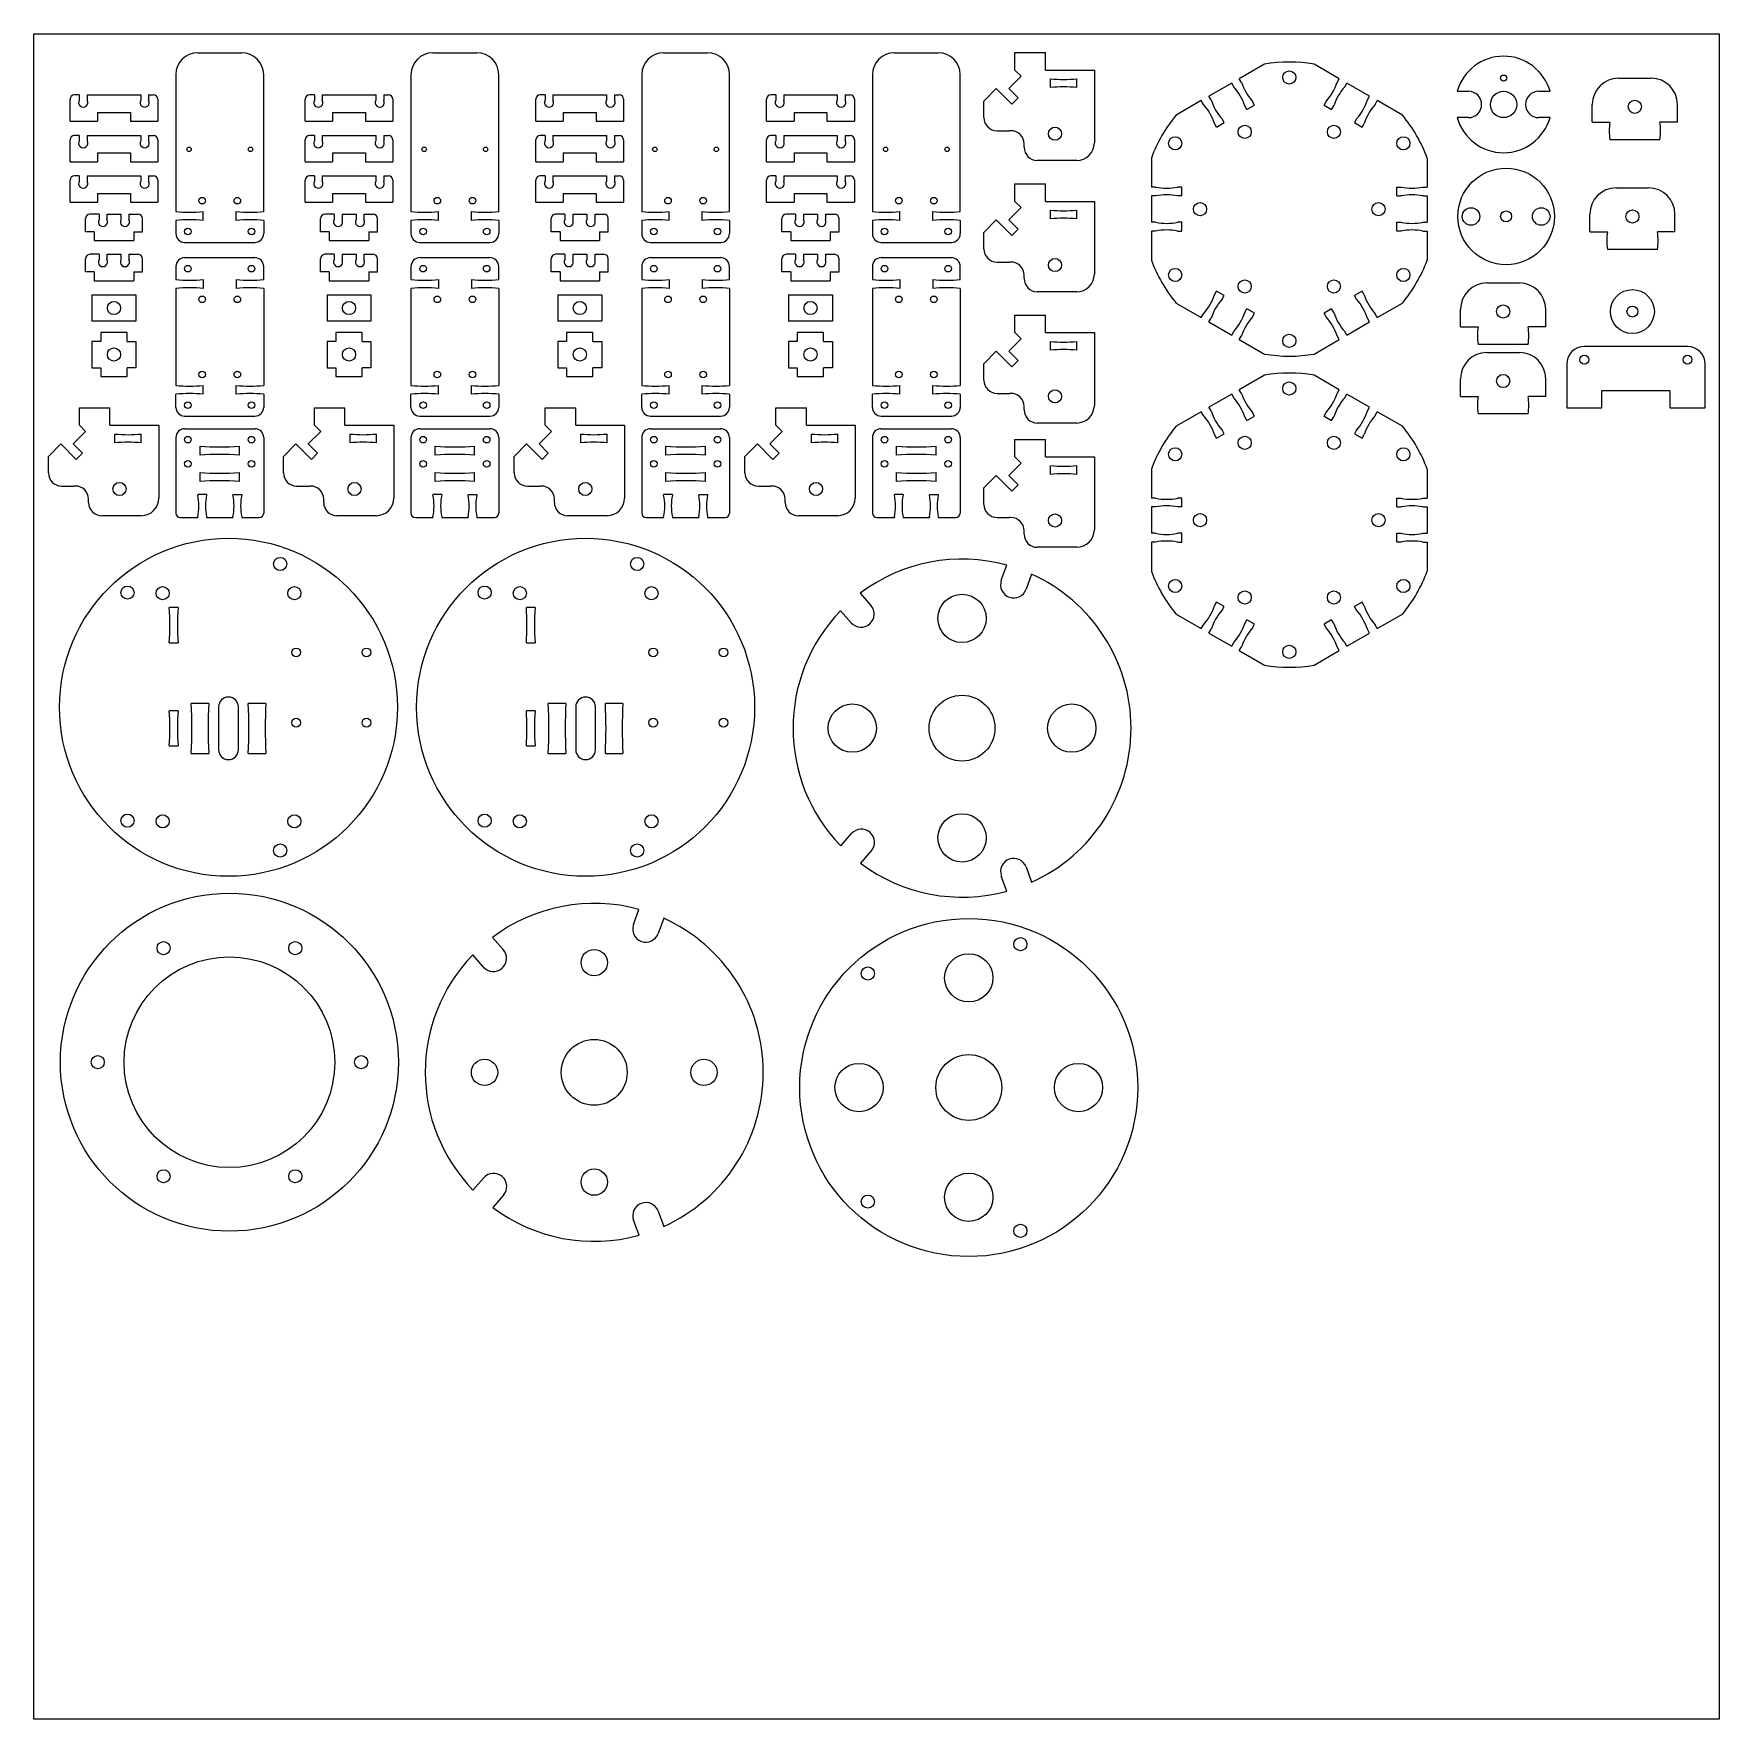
# Model space of a CAD drawing. Header units: millimetres. Extents: x 2288 to 2672, y 820 to 1204.
import ezdxf

# ---------------------------------------------------------------- set-up
doc = ezdxf.new("R2010")
doc.units = ezdxf.units.MM

msp = doc.modelspace()

# ---------------------------------------------------------------- linework, layer by layer
for p, q in [((2287.84, 1203.8), (2671.84, 1203.8)), ((2287.84, 819.8), (2287.84, 1203.8)), ((2671.84, 1203.8), (2671.84, 819.8)), ((2325.23, 1199.46), (2335.23, 1199.46)), ((2378.79, 1199.46), (2388.79, 1199.46)), ((2431.35, 1199.46), (2441.35, 1199.46)), ((2483.91, 1199.46), (2493.91, 1199.46)), ((2511.38, 1199.53), (2518.32, 1199.53)), ((2511.38, 1195.53), (2511.38, 1199.53)), ((2518.32, 1195.53), (2518.32, 1199.53)), ((2320.23, 1194.46), (2320.23, 1163.26)), ((2340.23, 1163.26), (2340.23, 1194.46)), ((2373.79, 1194.46), (2373.79, 1163.26)), ((2393.79, 1163.26), (2393.79, 1194.46)), ((2426.35, 1194.46), (2426.35, 1163.26)), ((2446.35, 1163.26), (2446.35, 1194.46)), ((2478.91, 1194.46), (2478.91, 1163.26)), ((2498.91, 1163.26), (2498.91, 1194.46)), ((2512.8, 1194.11), (2511.38, 1195.53)), ((2518.32, 1195.53), (2529.47, 1195.53)), ((2529.47, 1195.53), (2529.47, 1178.94)), ((2568.24, 1196.86), (2562.5, 1193.55)), ((2585.26, 1193.55), (2579.53, 1196.86)), ((2507.14, 1191.29), (2504.31, 1188.46)), ((2510.68, 1187.75), (2507.14, 1191.29)), ((2509.97, 1191.29), (2512.8, 1194.11)), ((2512.09, 1189.17), (2509.97, 1191.29)), ((2519.47, 1191.53), (2519.47, 1193.53)), ((2525.47, 1191.53), (2525.47, 1193.53)), ((2560.77, 1192.55), (2555.58, 1189.55)), ((2560.77, 1192.55), (2555.58, 1189.55)), ((2561.26, 1191.71), (2560.77, 1192.55)), ((2562.99, 1192.71), (2562.5, 1193.55)), ((2584.78, 1192.71), (2585.26, 1193.55)), ((2586.51, 1191.71), (2587, 1192.55)), ((2592.19, 1189.55), (2587, 1192.55)), ((2592.19, 1189.55), (2587, 1192.55)), ((2648.91, 1193.66), (2656.31, 1193.66)), ((2296.12, 1183.86), (2296.12, 1188.86)), ((2298.22, 1189.86), (2297.12, 1189.86)), ((2298.22, 1189.86), (2298.22, 1188.65)), ((2300.02, 1189.86), (2300.02, 1188.65)), ((2300.02, 1189.86), (2312.22, 1189.86)), ((2312.22, 1189.86), (2312.22, 1188.65)), ((2314.02, 1189.86), (2314.02, 1188.65)), ((2314.02, 1189.86), (2315.12, 1189.86)), ((2316.12, 1188.86), (2316.12, 1183.86)), ((2349.68, 1183.86), (2349.68, 1188.86)), ((2351.78, 1189.86), (2350.68, 1189.86)), ((2351.78, 1189.86), (2351.78, 1188.65)), ((2353.58, 1189.86), (2353.58, 1188.65)), ((2353.58, 1189.86), (2365.78, 1189.86)), ((2365.78, 1189.86), (2365.78, 1188.65)), ((2367.58, 1189.86), (2367.58, 1188.65)), ((2367.58, 1189.86), (2368.68, 1189.86)), ((2369.68, 1188.86), (2369.68, 1183.86)), ((2402.24, 1183.86), (2402.24, 1188.86)), ((2404.34, 1189.86), (2403.24, 1189.86)), ((2404.34, 1189.86), (2404.34, 1188.65)), ((2406.14, 1189.86), (2406.14, 1188.65)), ((2406.14, 1189.86), (2418.34, 1189.86)), ((2418.34, 1189.86), (2418.34, 1188.65)), ((2420.14, 1189.86), (2420.14, 1188.65)), ((2420.14, 1189.86), (2421.24, 1189.86)), ((2422.24, 1188.86), (2422.24, 1183.86)), ((2454.8, 1183.86), (2454.8, 1188.86)), ((2456.9, 1189.86), (2455.8, 1189.86)), ((2456.9, 1189.86), (2456.9, 1188.65)), ((2458.7, 1189.86), (2458.7, 1188.65)), ((2458.7, 1189.86), (2470.9, 1189.86)), ((2470.9, 1189.86), (2470.9, 1188.65)), ((2472.7, 1189.86), (2472.7, 1188.65)), ((2472.7, 1189.86), (2473.8, 1189.86)), ((2474.8, 1188.86), (2474.8, 1183.86)), ((2504.31, 1184.7), (2504.31, 1188.46)), ((2510.68, 1187.75), (2512.09, 1189.17)), ((2553.84, 1188.55), (2548.11, 1185.24)), ((2554.33, 1187.71), (2553.84, 1188.55)), ((2556.06, 1188.71), (2555.58, 1189.55)), ((2564.24, 1186.54), (2563.76, 1187.38)), ((2564.24, 1186.54), (2565.97, 1187.54)), ((2565.97, 1187.54), (2565.49, 1188.38)), ((2581.8, 1187.54), (2582.28, 1188.38)), ((2581.8, 1187.54), (2583.53, 1186.54)), ((2583.53, 1186.54), (2584.01, 1187.38)), ((2591.71, 1188.71), (2592.19, 1189.55)), ((2593.44, 1187.71), (2593.93, 1188.55)), ((2599.66, 1185.24), (2593.93, 1188.55)), ((2642.91, 1183.66), (2642.91, 1187.66)), ((2662.31, 1183.66), (2662.31, 1187.66)), ((2296.12, 1183.86), (2302.37, 1183.86)), ((2302.37, 1185.86), (2309.87, 1185.86)), ((2302.37, 1185.86), (2302.37, 1183.86)), ((2309.87, 1185.86), (2309.87, 1183.86)), ((2309.87, 1183.86), (2316.12, 1183.86)), ((2349.68, 1183.86), (2355.93, 1183.86)), ((2355.93, 1185.86), (2363.43, 1185.86)), ((2355.93, 1185.86), (2355.93, 1183.86)), ((2363.43, 1185.86), (2363.43, 1183.86)), ((2363.43, 1183.86), (2369.68, 1183.86)), ((2402.24, 1183.86), (2408.49, 1183.86)), ((2408.49, 1185.86), (2415.99, 1185.86)), ((2408.49, 1185.86), (2408.49, 1183.86)), ((2415.99, 1185.86), (2415.99, 1183.86)), ((2415.99, 1183.86), (2422.24, 1183.86)), ((2454.8, 1183.86), (2461.05, 1183.86)), ((2461.05, 1185.86), (2468.55, 1185.86)), ((2461.05, 1185.86), (2461.05, 1183.86)), ((2468.55, 1185.86), (2468.55, 1183.86)), ((2468.55, 1183.86), (2474.8, 1183.86)), ((2557.31, 1182.54), (2556.83, 1183.38)), ((2557.31, 1182.54), (2559.05, 1183.54)), ((2559.05, 1183.54), (2558.56, 1184.38)), ((2589.21, 1184.38), (2588.72, 1183.54)), ((2588.72, 1183.54), (2590.46, 1182.54)), ((2590.46, 1182.54), (2590.94, 1183.38)), ((2642.91, 1183.66), (2646.91, 1183.66)), ((2662.31, 1183.66), (2658.31, 1183.66)), ((2296.12, 1174.63), (2296.12, 1179.63)), ((2298.22, 1180.63), (2297.12, 1180.63)), ((2298.22, 1180.63), (2298.22, 1179.42)), ((2300.02, 1180.63), (2300.02, 1179.42)), ((2300.02, 1180.63), (2312.22, 1180.63)), ((2312.22, 1180.63), (2312.22, 1179.42)), ((2314.02, 1180.63), (2314.02, 1179.42)), ((2314.02, 1180.63), (2315.12, 1180.63)), ((2316.12, 1179.63), (2316.12, 1174.63)), ((2349.68, 1174.63), (2349.68, 1179.63)), ((2351.78, 1180.63), (2350.68, 1180.63)), ((2351.78, 1180.63), (2351.78, 1179.42)), ((2353.58, 1180.63), (2353.58, 1179.42)), ((2353.58, 1180.63), (2365.78, 1180.63)), ((2365.78, 1180.63), (2365.78, 1179.42)), ((2367.58, 1180.63), (2367.58, 1179.42)), ((2367.58, 1180.63), (2368.68, 1180.63)), ((2369.68, 1179.63), (2369.68, 1174.63)), ((2402.24, 1174.63), (2402.24, 1179.63)), ((2404.34, 1180.63), (2403.24, 1180.63)), ((2404.34, 1180.63), (2404.34, 1179.42)), ((2406.14, 1180.63), (2406.14, 1179.42)), ((2406.14, 1180.63), (2418.34, 1180.63)), ((2418.34, 1180.63), (2418.34, 1179.42)), ((2420.14, 1180.63), (2420.14, 1179.42)), ((2420.14, 1180.63), (2421.24, 1180.63)), ((2422.24, 1179.63), (2422.24, 1174.63)), ((2454.8, 1174.63), (2454.8, 1179.63)), ((2456.9, 1180.63), (2455.8, 1180.63)), ((2456.9, 1180.63), (2456.9, 1179.42)), ((2458.7, 1180.63), (2458.7, 1179.42)), ((2458.7, 1180.63), (2470.9, 1180.63)), ((2470.9, 1180.63), (2470.9, 1179.42)), ((2472.7, 1180.63), (2472.7, 1179.42)), ((2472.7, 1180.63), (2473.8, 1180.63)), ((2474.8, 1179.63), (2474.8, 1174.63)), ((2507.31, 1181.7), (2510.14, 1181.7)), ((2510.47, 1181.7), (2510.14, 1181.7)), ((2658.31, 1179.66), (2646.91, 1179.66)), ((2302.37, 1176.63), (2309.87, 1176.63)), ((2302.37, 1176.63), (2302.37, 1174.63)), ((2309.87, 1176.63), (2309.87, 1174.63)), ((2323.23, 1176.96), (2323.23, 1176.96)), ((2355.93, 1176.63), (2363.43, 1176.63)), ((2355.93, 1176.63), (2355.93, 1174.63)), ((2363.43, 1176.63), (2363.43, 1174.63)), ((2376.79, 1176.96), (2376.79, 1176.96)), ((2408.49, 1176.63), (2415.99, 1176.63)), ((2408.49, 1176.63), (2408.49, 1174.63)), ((2415.99, 1176.63), (2415.99, 1174.63)), ((2429.35, 1176.96), (2429.35, 1176.96)), ((2461.05, 1176.63), (2468.55, 1176.63)), ((2461.05, 1176.63), (2461.05, 1174.63)), ((2468.55, 1176.63), (2468.55, 1174.63)), ((2481.91, 1176.96), (2481.91, 1176.96)), ((2513.47, 1177.94), (2513.47, 1178.7)), ((2542.46, 1175.46), (2542.46, 1168.84)), ((2605.31, 1175.46), (2605.31, 1168.84)), ((2296.12, 1174.63), (2302.37, 1174.63)), ((2298.22, 1171.41), (2297.12, 1171.41)), ((2298.22, 1171.41), (2298.22, 1170.2)), ((2300.02, 1171.41), (2300.02, 1170.2)), ((2300.02, 1171.41), (2312.22, 1171.41)), ((2309.87, 1174.63), (2316.12, 1174.63)), ((2312.22, 1171.41), (2312.22, 1170.2)), ((2314.02, 1171.41), (2314.02, 1170.2)), ((2314.02, 1171.41), (2315.12, 1171.41)), ((2349.68, 1174.63), (2355.93, 1174.63)), ((2351.78, 1171.41), (2350.68, 1171.41)), ((2351.78, 1171.41), (2351.78, 1170.2)), ((2353.58, 1171.41), (2353.58, 1170.2)), ((2353.58, 1171.41), (2365.78, 1171.41)), ((2363.43, 1174.63), (2369.68, 1174.63)), ((2365.78, 1171.41), (2365.78, 1170.2)), ((2367.58, 1171.41), (2367.58, 1170.2)), ((2367.58, 1171.41), (2368.68, 1171.41)), ((2402.24, 1174.63), (2408.49, 1174.63)), ((2404.34, 1171.41), (2403.24, 1171.41)), ((2404.34, 1171.41), (2404.34, 1170.2)), ((2406.14, 1171.41), (2406.14, 1170.2)), ((2406.14, 1171.41), (2418.34, 1171.41)), ((2415.99, 1174.63), (2422.24, 1174.63)), ((2418.34, 1171.41), (2418.34, 1170.2)), ((2420.14, 1171.41), (2420.14, 1170.2)), ((2420.14, 1171.41), (2421.24, 1171.41)), ((2454.8, 1174.63), (2461.05, 1174.63)), ((2456.9, 1171.41), (2455.8, 1171.41)), ((2456.9, 1171.41), (2456.9, 1170.2)), ((2458.7, 1171.41), (2458.7, 1170.2)), ((2458.7, 1171.41), (2470.9, 1171.41)), ((2468.55, 1174.63), (2474.8, 1174.63)), ((2470.9, 1171.41), (2470.9, 1170.2)), ((2472.7, 1171.41), (2472.7, 1170.2)), ((2472.7, 1171.41), (2473.8, 1171.41)), ((2525.47, 1174.94), (2516.47, 1174.94)), ((2296.12, 1165.41), (2296.12, 1170.41)), ((2302.37, 1167.41), (2309.87, 1167.41)), ((2302.37, 1167.41), (2302.37, 1165.41)), ((2309.87, 1167.41), (2309.87, 1165.41)), ((2316.12, 1170.41), (2316.12, 1165.41)), ((2349.68, 1165.41), (2349.68, 1170.41)), ((2355.93, 1167.41), (2363.43, 1167.41)), ((2355.93, 1167.41), (2355.93, 1165.41)), ((2363.43, 1167.41), (2363.43, 1165.41)), ((2369.68, 1170.41), (2369.68, 1165.41)), ((2402.24, 1165.41), (2402.24, 1170.41)), ((2408.49, 1167.41), (2415.99, 1167.41)), ((2408.49, 1167.41), (2408.49, 1165.41)), ((2415.99, 1167.41), (2415.99, 1165.41)), ((2422.24, 1170.41), (2422.24, 1165.41)), ((2454.8, 1165.41), (2454.8, 1170.41)), ((2461.05, 1167.41), (2468.55, 1167.41)), ((2461.05, 1167.41), (2461.05, 1165.41)), ((2468.55, 1167.41), (2468.55, 1165.41)), ((2474.8, 1170.41), (2474.8, 1165.41)), ((2511.38, 1169.61), (2518.32, 1169.61)), ((2511.38, 1165.61), (2511.38, 1169.61)), ((2518.32, 1165.61), (2518.32, 1169.61)), ((2543.43, 1168.84), (2542.46, 1168.84)), ((2549.4, 1168.84), (2548.43, 1168.84)), ((2549.4, 1166.84), (2549.4, 1168.84)), ((2598.37, 1166.84), (2598.37, 1168.84)), ((2598.37, 1168.84), (2599.34, 1168.84)), ((2604.34, 1168.84), (2605.31, 1168.84)), ((2648.35, 1168.67), (2655.75, 1168.67)), ((2296.12, 1165.41), (2302.37, 1165.41)), ((2309.87, 1165.41), (2316.12, 1165.41)), ((2349.68, 1165.41), (2355.93, 1165.41)), ((2363.43, 1165.41), (2369.68, 1165.41)), ((2402.24, 1165.41), (2408.49, 1165.41)), ((2415.99, 1165.41), (2422.24, 1165.41)), ((2454.8, 1165.41), (2461.05, 1165.41)), ((2468.55, 1165.41), (2474.8, 1165.41)), ((2509.97, 1161.37), (2512.8, 1164.2)), ((2512.8, 1164.2), (2511.38, 1165.61)), ((2518.32, 1165.61), (2529.47, 1165.61)), ((2519.47, 1161.61), (2519.47, 1163.61)), ((2525.47, 1161.61), (2525.47, 1163.61)), ((2529.47, 1165.61), (2529.47, 1149.02)), ((2542.46, 1166.84), (2542.46, 1160.84)), ((2542.46, 1166.84), (2542.46, 1160.84)), ((2543.43, 1166.84), (2542.46, 1166.84)), ((2549.4, 1166.84), (2548.43, 1166.84)), ((2598.37, 1166.84), (2599.34, 1166.84)), ((2604.34, 1166.84), (2605.31, 1166.84)), ((2605.31, 1166.84), (2605.31, 1160.84)), ((2605.31, 1166.84), (2605.31, 1160.84)), ((2605.31, 1166.84), (2605.31, 1160.84)), ((2299.62, 1158.68), (2299.62, 1161.68)), ((2302.72, 1162.68), (2300.62, 1162.68)), ((2302.72, 1162.68), (2302.72, 1161.47)), ((2304.52, 1162.68), (2307.72, 1162.68)), ((2304.52, 1162.68), (2304.52, 1161.47)), ((2307.72, 1162.68), (2307.72, 1161.47)), ((2309.52, 1162.68), (2311.62, 1162.68)), ((2309.52, 1162.68), (2309.52, 1161.47)), ((2312.62, 1158.68), (2312.62, 1161.68)), ((2320.23, 1161.26), (2320.23, 1158.26)), ((2326.48, 1161.26), (2326.48, 1163.26)), ((2333.98, 1161.26), (2333.98, 1163.26)), ((2340.23, 1161.26), (2340.23, 1158.26)), ((2353.18, 1158.68), (2353.18, 1161.68)), ((2356.28, 1162.68), (2354.18, 1162.68)), ((2356.28, 1162.68), (2356.28, 1161.47)), ((2358.08, 1162.68), (2361.28, 1162.68)), ((2358.08, 1162.68), (2358.08, 1161.47)), ((2361.28, 1162.68), (2361.28, 1161.47)), ((2363.08, 1162.68), (2365.18, 1162.68)), ((2363.08, 1162.68), (2363.08, 1161.47)), ((2366.18, 1158.68), (2366.18, 1161.68)), ((2373.79, 1161.26), (2373.79, 1158.26)), ((2380.04, 1161.26), (2380.04, 1163.26)), ((2387.54, 1161.26), (2387.54, 1163.26)), ((2393.79, 1161.26), (2393.79, 1158.26)), ((2405.74, 1158.68), (2405.74, 1161.68)), ((2408.84, 1162.68), (2406.74, 1162.68)), ((2408.84, 1162.68), (2408.84, 1161.47)), ((2410.64, 1162.68), (2413.84, 1162.68)), ((2410.64, 1162.68), (2410.64, 1161.47)), ((2413.84, 1162.68), (2413.84, 1161.47)), ((2415.64, 1162.68), (2417.74, 1162.68)), ((2415.64, 1162.68), (2415.64, 1161.47)), ((2418.74, 1158.68), (2418.74, 1161.68)), ((2426.35, 1161.26), (2426.35, 1158.26)), ((2432.6, 1161.26), (2432.6, 1163.26)), ((2440.1, 1161.26), (2440.1, 1163.26)), ((2446.35, 1161.26), (2446.35, 1158.26)), ((2458.3, 1158.68), (2458.3, 1161.68)), ((2461.4, 1162.68), (2459.3, 1162.68)), ((2461.4, 1162.68), (2461.4, 1161.47)), ((2463.2, 1162.68), (2466.4, 1162.68)), ((2463.2, 1162.68), (2463.2, 1161.47)), ((2466.4, 1162.68), (2466.4, 1161.47)), ((2468.2, 1162.68), (2470.3, 1162.68)), ((2468.2, 1162.68), (2468.2, 1161.47)), ((2471.3, 1158.68), (2471.3, 1161.68)), ((2478.91, 1161.26), (2478.91, 1158.26)), ((2485.16, 1161.26), (2485.16, 1163.26)), ((2492.66, 1161.26), (2492.66, 1163.26)), ((2498.91, 1161.26), (2498.91, 1158.26)), ((2507.14, 1161.37), (2504.31, 1158.54)), ((2510.68, 1157.83), (2507.14, 1161.37)), ((2512.09, 1159.25), (2509.97, 1161.37)), ((2543.43, 1160.84), (2542.46, 1160.84)), ((2549.4, 1160.84), (2548.43, 1160.84)), ((2549.4, 1158.84), (2549.4, 1160.84)), ((2598.37, 1158.84), (2598.37, 1160.84)), ((2598.37, 1160.84), (2599.34, 1160.84)), ((2604.34, 1160.84), (2605.31, 1160.84)), ((2642.35, 1158.67), (2642.35, 1162.67)), ((2661.75, 1158.67), (2661.75, 1162.67)), ((2301.62, 1158.68), (2299.62, 1158.68)), ((2301.62, 1158.68), (2301.62, 1156.68)), ((2301.62, 1156.68), (2310.62, 1156.68)), ((2310.62, 1158.68), (2310.62, 1156.68)), ((2310.62, 1158.68), (2312.62, 1158.68)), ((2322.23, 1156.26), (2338.23, 1156.26)), ((2355.18, 1158.68), (2353.18, 1158.68)), ((2355.18, 1158.68), (2355.18, 1156.68)), ((2355.18, 1156.68), (2364.18, 1156.68)), ((2364.18, 1158.68), (2364.18, 1156.68)), ((2364.18, 1158.68), (2366.18, 1158.68)), ((2375.79, 1156.26), (2391.79, 1156.26)), ((2407.74, 1158.68), (2405.74, 1158.68)), ((2407.74, 1158.68), (2407.74, 1156.68)), ((2407.74, 1156.68), (2416.74, 1156.68)), ((2416.74, 1158.68), (2416.74, 1156.68)), ((2416.74, 1158.68), (2418.74, 1158.68)), ((2428.35, 1156.26), (2444.35, 1156.26)), ((2460.3, 1158.68), (2458.3, 1158.68)), ((2460.3, 1158.68), (2460.3, 1156.68)), ((2460.3, 1156.68), (2469.3, 1156.68)), ((2469.3, 1158.68), (2469.3, 1156.68)), ((2469.3, 1158.68), (2471.3, 1158.68)), ((2480.91, 1156.26), (2496.91, 1156.26)), ((2504.31, 1154.78), (2504.31, 1158.54)), ((2510.68, 1157.83), (2512.09, 1159.25)), ((2542.46, 1158.84), (2542.46, 1152.22)), ((2543.43, 1158.84), (2542.46, 1158.84)), ((2548.43, 1158.84), (2549.4, 1158.84)), ((2599.34, 1158.84), (2598.37, 1158.84)), ((2604.34, 1158.84), (2605.31, 1158.84)), ((2605.31, 1158.84), (2605.31, 1152.22)), ((2642.35, 1158.67), (2646.35, 1158.67)), ((2661.75, 1158.67), (2657.75, 1158.67)), ((2299.62, 1149.54), (2299.62, 1152.54)), ((2302.72, 1153.54), (2300.62, 1153.54)), ((2302.72, 1153.54), (2302.72, 1152.33)), ((2304.52, 1153.54), (2307.72, 1153.54)), ((2304.52, 1153.54), (2304.52, 1152.33)), ((2307.72, 1153.54), (2307.72, 1152.33)), ((2309.52, 1153.54), (2311.62, 1153.54)), ((2309.52, 1153.54), (2309.52, 1152.33)), ((2312.62, 1149.54), (2312.62, 1152.54)), ((2322.23, 1152.78), (2338.23, 1152.78)), ((2353.18, 1149.54), (2353.18, 1152.54)), ((2356.28, 1153.54), (2354.18, 1153.54)), ((2356.28, 1153.54), (2356.28, 1152.33)), ((2358.08, 1153.54), (2361.28, 1153.54)), ((2358.08, 1153.54), (2358.08, 1152.33)), ((2361.28, 1153.54), (2361.28, 1152.33)), ((2363.08, 1153.54), (2365.18, 1153.54)), ((2363.08, 1153.54), (2363.08, 1152.33)), ((2366.18, 1149.54), (2366.18, 1152.54)), ((2375.79, 1152.78), (2391.79, 1152.78)), ((2405.74, 1149.54), (2405.74, 1152.54)), ((2408.84, 1153.54), (2406.74, 1153.54)), ((2408.84, 1153.54), (2408.84, 1152.33)), ((2410.64, 1153.54), (2413.84, 1153.54)), ((2410.64, 1153.54), (2410.64, 1152.33)), ((2413.84, 1153.54), (2413.84, 1152.33)), ((2415.64, 1153.54), (2417.74, 1153.54)), ((2415.64, 1153.54), (2415.64, 1152.33)), ((2418.74, 1149.54), (2418.74, 1152.54)), ((2428.35, 1152.78), (2444.35, 1152.78)), ((2458.3, 1149.54), (2458.3, 1152.54)), ((2461.4, 1153.54), (2459.3, 1153.54)), ((2461.4, 1153.54), (2461.4, 1152.33)), ((2463.2, 1153.54), (2466.4, 1153.54)), ((2463.2, 1153.54), (2463.2, 1152.33)), ((2466.4, 1153.54), (2466.4, 1152.33)), ((2468.2, 1153.54), (2470.3, 1153.54)), ((2468.2, 1153.54), (2468.2, 1152.33)), ((2471.3, 1149.54), (2471.3, 1152.54)), ((2480.91, 1152.78), (2496.91, 1152.78)), ((2657.75, 1154.67), (2646.35, 1154.67)), ((2301.62, 1149.54), (2299.62, 1149.54)), ((2301.62, 1149.54), (2301.62, 1147.54)), ((2310.62, 1149.54), (2310.62, 1147.54)), ((2310.62, 1149.54), (2312.62, 1149.54)), ((2320.23, 1150.78), (2320.23, 1147.78)), ((2340.23, 1147.78), (2340.23, 1150.78)), ((2355.18, 1149.54), (2353.18, 1149.54)), ((2355.18, 1149.54), (2355.18, 1147.54)), ((2364.18, 1149.54), (2364.18, 1147.54)), ((2364.18, 1149.54), (2366.18, 1149.54)), ((2373.79, 1150.78), (2373.79, 1147.78)), ((2393.79, 1147.78), (2393.79, 1150.78)), ((2407.74, 1149.54), (2405.74, 1149.54)), ((2407.74, 1149.54), (2407.74, 1147.54)), ((2416.74, 1149.54), (2416.74, 1147.54)), ((2416.74, 1149.54), (2418.74, 1149.54)), ((2426.35, 1150.78), (2426.35, 1147.78)), ((2446.35, 1147.78), (2446.35, 1150.78)), ((2460.3, 1149.54), (2458.3, 1149.54)), ((2460.3, 1149.54), (2460.3, 1147.54)), ((2469.3, 1149.54), (2469.3, 1147.54)), ((2469.3, 1149.54), (2471.3, 1149.54)), ((2478.91, 1150.78), (2478.91, 1147.78)), ((2498.91, 1147.78), (2498.91, 1150.78)), ((2507.31, 1151.78), (2510.14, 1151.78)), ((2510.47, 1151.78), (2510.14, 1151.78)), ((2513.47, 1148.02), (2513.47, 1148.78)), ((2301.62, 1147.54), (2310.62, 1147.54)), ((2320.23, 1145.78), (2320.23, 1123.68)), ((2326.48, 1147.78), (2326.48, 1145.78)), ((2333.98, 1147.78), (2333.98, 1145.78)), ((2340.23, 1145.78), (2340.23, 1123.68)), ((2355.18, 1147.54), (2364.18, 1147.54)), ((2373.79, 1145.78), (2373.79, 1123.68)), ((2380.04, 1147.78), (2380.04, 1145.78)), ((2387.54, 1147.78), (2387.54, 1145.78)), ((2393.79, 1145.78), (2393.79, 1123.68)), ((2407.74, 1147.54), (2416.74, 1147.54)), ((2426.35, 1145.78), (2426.35, 1123.68)), ((2432.6, 1147.78), (2432.6, 1145.78)), ((2440.1, 1147.78), (2440.1, 1145.78)), ((2446.35, 1145.78), (2446.35, 1123.68)), ((2460.3, 1147.54), (2469.3, 1147.54)), ((2478.91, 1145.78), (2478.91, 1123.68)), ((2485.16, 1147.78), (2485.16, 1145.78)), ((2492.66, 1147.78), (2492.66, 1145.78)), ((2498.91, 1145.78), (2498.91, 1123.68)), ((2525.47, 1145.02), (2516.47, 1145.02)), ((2556.83, 1144.3), (2557.31, 1145.14)), ((2559.05, 1144.14), (2557.31, 1145.14)), ((2590.46, 1145.14), (2588.72, 1144.14)), ((2590.94, 1144.3), (2590.46, 1145.14)), ((2618.9, 1147.01), (2626.3, 1147.01)), ((2301.12, 1144.3), (2301.12, 1138.3)), ((2301.12, 1144.3), (2311.12, 1144.3)), ((2311.12, 1144.3), (2311.12, 1138.3)), ((2354.68, 1144.3), (2354.68, 1138.3)), ((2354.68, 1144.3), (2364.68, 1144.3)), ((2364.68, 1144.3), (2364.68, 1138.3)), ((2407.24, 1144.3), (2407.24, 1138.3)), ((2407.24, 1144.3), (2417.24, 1144.3)), ((2417.24, 1144.3), (2417.24, 1138.3)), ((2459.8, 1144.3), (2459.8, 1138.3)), ((2459.8, 1144.3), (2469.8, 1144.3)), ((2469.8, 1144.3), (2469.8, 1138.3)), ((2548.11, 1142.44), (2553.84, 1139.13)), ((2558.56, 1143.3), (2559.05, 1144.14)), ((2563.76, 1140.3), (2564.24, 1141.14)), ((2565.97, 1140.14), (2564.24, 1141.14)), ((2583.53, 1141.14), (2581.8, 1140.14)), ((2584.01, 1140.3), (2583.53, 1141.14)), ((2589.21, 1143.3), (2588.72, 1144.14)), ((2593.93, 1139.13), (2599.66, 1142.44)), ((2612.9, 1137.01), (2612.9, 1141.01)), ((2632.3, 1137.01), (2632.3, 1141.01)), ((2311.12, 1138.3), (2301.12, 1138.3)), ((2364.68, 1138.3), (2354.68, 1138.3)), ((2417.24, 1138.3), (2407.24, 1138.3)), ((2469.8, 1138.3), (2459.8, 1138.3)), ((2511.38, 1139.7), (2518.32, 1139.7)), ((2511.38, 1135.7), (2511.38, 1139.7)), ((2518.32, 1135.7), (2518.32, 1139.7)), ((2553.84, 1139.13), (2554.33, 1139.97)), ((2555.58, 1138.13), (2556.06, 1138.97)), ((2555.58, 1138.13), (2560.77, 1135.13)), ((2555.58, 1138.13), (2560.77, 1135.13)), ((2565.49, 1139.3), (2565.97, 1140.14)), ((2582.28, 1139.3), (2581.8, 1140.14)), ((2587, 1135.13), (2592.19, 1138.13)), ((2587, 1135.13), (2592.19, 1138.13)), ((2592.19, 1138.13), (2591.71, 1138.97)), ((2593.93, 1139.13), (2593.44, 1139.97)), ((2612.9, 1137.01), (2616.9, 1137.01)), ((2632.3, 1137.01), (2628.3, 1137.01)), ((2303.12, 1133.71), (2301.12, 1133.71)), ((2301.12, 1133.71), (2301.12, 1127.71)), ((2309.12, 1135.71), (2303.12, 1135.71)), ((2303.12, 1135.71), (2303.12, 1133.71)), ((2309.12, 1133.71), (2309.12, 1135.71)), ((2309.12, 1133.71), (2311.12, 1133.71)), ((2311.12, 1133.71), (2311.12, 1127.71)), ((2356.68, 1133.71), (2354.68, 1133.71)), ((2354.68, 1133.71), (2354.68, 1127.71)), ((2362.68, 1135.71), (2356.68, 1135.71)), ((2356.68, 1135.71), (2356.68, 1133.71)), ((2362.68, 1133.71), (2362.68, 1135.71)), ((2362.68, 1133.71), (2364.68, 1133.71)), ((2364.68, 1133.71), (2364.68, 1127.71)), ((2409.24, 1133.71), (2407.24, 1133.71)), ((2407.24, 1133.71), (2407.24, 1127.71)), ((2415.24, 1135.71), (2409.24, 1135.71)), ((2409.24, 1135.71), (2409.24, 1133.71)), ((2415.24, 1133.71), (2415.24, 1135.71)), ((2415.24, 1133.71), (2417.24, 1133.71)), ((2417.24, 1133.71), (2417.24, 1127.71)), ((2461.8, 1133.71), (2459.8, 1133.71)), ((2459.8, 1133.71), (2459.8, 1127.71)), ((2467.8, 1135.71), (2461.8, 1135.71)), ((2461.8, 1135.71), (2461.8, 1133.71)), ((2467.8, 1133.71), (2467.8, 1135.71)), ((2467.8, 1133.71), (2469.8, 1133.71)), ((2469.8, 1133.71), (2469.8, 1127.71)), ((2509.97, 1131.45), (2512.8, 1134.28)), ((2512.8, 1134.28), (2511.38, 1135.7)), ((2518.32, 1135.7), (2529.47, 1135.7)), ((2519.47, 1131.7), (2519.47, 1133.7)), ((2525.47, 1131.7), (2525.47, 1133.7)), ((2529.47, 1135.7), (2529.47, 1119.11)), ((2560.77, 1135.13), (2561.26, 1135.97)), ((2562.5, 1134.13), (2562.99, 1134.97)), ((2562.5, 1134.13), (2568.24, 1130.82)), ((2579.53, 1130.82), (2585.26, 1134.13)), ((2585.26, 1134.13), (2584.78, 1134.97)), ((2587, 1135.13), (2586.51, 1135.97)), ((2628.3, 1133.01), (2616.9, 1133.01)), ((2507.14, 1131.45), (2504.31, 1128.63)), ((2510.68, 1127.92), (2507.14, 1131.45)), ((2512.09, 1129.33), (2509.97, 1131.45)), ((2510.68, 1127.92), (2512.09, 1129.33)), ((2618.9, 1131.18), (2626.3, 1131.18)), ((2301.12, 1127.71), (2303.12, 1127.71)), ((2303.12, 1127.71), (2303.12, 1125.71)), ((2303.12, 1125.71), (2309.12, 1125.71)), ((2309.12, 1125.71), (2309.12, 1127.71)), ((2311.12, 1127.71), (2309.12, 1127.71)), ((2354.68, 1127.71), (2356.68, 1127.71)), ((2356.68, 1127.71), (2356.68, 1125.71)), ((2356.68, 1125.71), (2362.68, 1125.71)), ((2362.68, 1125.71), (2362.68, 1127.71)), ((2364.68, 1127.71), (2362.68, 1127.71)), ((2407.24, 1127.71), (2409.24, 1127.71)), ((2409.24, 1127.71), (2409.24, 1125.71)), ((2409.24, 1125.71), (2415.24, 1125.71)), ((2415.24, 1125.71), (2415.24, 1127.71)), ((2417.24, 1127.71), (2415.24, 1127.71)), ((2459.8, 1127.71), (2461.8, 1127.71)), ((2461.8, 1127.71), (2461.8, 1125.71)), ((2461.8, 1125.71), (2467.8, 1125.71)), ((2467.8, 1125.71), (2467.8, 1127.71)), ((2469.8, 1127.71), (2467.8, 1127.71)), ((2504.31, 1124.87), (2504.31, 1128.63)), ((2568.24, 1126), (2562.5, 1122.69)), ((2585.26, 1122.69), (2579.53, 1126)), ((2612.9, 1121.18), (2612.9, 1125.18)), ((2632.3, 1121.18), (2632.3, 1125.18)), ((2320.23, 1118.68), (2320.23, 1121.68)), ((2326.48, 1121.68), (2326.48, 1123.68)), ((2333.98, 1121.68), (2333.98, 1123.68)), ((2340.23, 1121.68), (2340.23, 1118.68)), ((2373.79, 1118.68), (2373.79, 1121.68)), ((2380.04, 1121.68), (2380.04, 1123.68)), ((2387.54, 1121.68), (2387.54, 1123.68)), ((2393.79, 1121.68), (2393.79, 1118.68)), ((2426.35, 1118.68), (2426.35, 1121.68)), ((2432.6, 1121.68), (2432.6, 1123.68)), ((2440.1, 1121.68), (2440.1, 1123.68)), ((2446.35, 1121.68), (2446.35, 1118.68)), ((2478.91, 1118.68), (2478.91, 1121.68)), ((2485.16, 1121.68), (2485.16, 1123.68)), ((2492.66, 1121.68), (2492.66, 1123.68)), ((2498.91, 1121.68), (2498.91, 1118.68)), ((2507.31, 1121.87), (2510.14, 1121.87)), ((2510.47, 1121.87), (2510.14, 1121.87)), ((2560.77, 1121.69), (2555.58, 1118.69)), ((2560.77, 1121.69), (2555.58, 1118.69)), ((2561.26, 1120.85), (2560.77, 1121.69)), ((2562.99, 1121.85), (2562.5, 1122.69)), ((2584.78, 1121.85), (2585.26, 1122.69)), ((2586.51, 1120.85), (2587, 1121.69)), ((2592.19, 1118.69), (2587, 1121.69)), ((2592.19, 1118.69), (2587, 1121.69)), ((2298.26, 1118.59), (2305.2, 1118.59)), ((2298.26, 1114.59), (2298.26, 1118.59)), ((2305.2, 1114.59), (2305.2, 1118.59)), ((2351.81, 1118.59), (2358.75, 1118.59)), ((2351.81, 1114.59), (2351.81, 1118.59)), ((2358.75, 1114.59), (2358.75, 1118.59)), ((2404.38, 1118.59), (2411.32, 1118.59)), ((2404.38, 1114.59), (2404.38, 1118.59)), ((2411.32, 1114.59), (2411.32, 1118.59)), ((2456.94, 1118.59), (2463.88, 1118.59)), ((2456.94, 1114.59), (2456.94, 1118.59)), ((2463.88, 1114.59), (2463.88, 1118.59)), ((2513.47, 1118.11), (2513.47, 1118.87)), ((2553.84, 1117.69), (2548.11, 1114.38)), ((2554.33, 1116.85), (2553.84, 1117.69)), ((2556.06, 1117.85), (2555.58, 1118.69)), ((2565.97, 1116.68), (2565.49, 1117.52)), ((2581.8, 1116.68), (2582.28, 1117.52)), ((2591.71, 1117.85), (2592.19, 1118.69)), ((2593.44, 1116.85), (2593.93, 1117.69)), ((2599.66, 1114.38), (2593.93, 1117.69)), ((2612.9, 1121.18), (2616.9, 1121.18)), ((2632.3, 1121.18), (2628.3, 1121.18)), ((2299.67, 1113.18), (2298.26, 1114.59)), ((2305.2, 1114.59), (2316.34, 1114.59)), ((2316.34, 1114.59), (2316.34, 1098)), ((2322.23, 1116.68), (2338.23, 1116.68)), ((2322.23, 1113.81), (2338.23, 1113.81)), ((2353.23, 1113.18), (2351.81, 1114.59)), ((2358.75, 1114.59), (2369.9, 1114.59)), ((2369.9, 1114.59), (2369.9, 1098)), ((2375.79, 1116.68), (2391.79, 1116.68)), ((2375.79, 1113.81), (2391.79, 1113.81)), ((2405.79, 1113.18), (2404.38, 1114.59)), ((2411.32, 1114.59), (2422.46, 1114.59)), ((2422.46, 1114.59), (2422.46, 1098)), ((2428.35, 1116.68), (2444.35, 1116.68)), ((2428.35, 1113.81), (2444.35, 1113.81)), ((2458.35, 1113.18), (2456.94, 1114.59)), ((2463.88, 1114.59), (2475.02, 1114.59)), ((2475.02, 1114.59), (2475.02, 1098)), ((2480.91, 1116.68), (2496.91, 1116.68)), ((2480.91, 1113.81), (2496.91, 1113.81)), ((2525.47, 1115.11), (2516.47, 1115.11)), ((2564.24, 1115.68), (2563.76, 1116.52)), ((2564.24, 1115.68), (2565.97, 1116.68)), ((2581.8, 1116.68), (2583.53, 1115.68)), ((2583.53, 1115.68), (2584.01, 1116.52)), ((2628.3, 1117.18), (2616.9, 1117.18)), ((2294.02, 1110.35), (2291.19, 1107.52)), ((2297.55, 1106.82), (2294.02, 1110.35)), ((2296.84, 1110.35), (2299.67, 1113.18)), ((2298.97, 1108.23), (2296.84, 1110.35)), ((2306.34, 1110.59), (2306.34, 1112.59)), ((2312.34, 1110.59), (2312.34, 1112.59)), ((2320.23, 1111.81), (2320.23, 1094.61)), ((2325.73, 1107.81), (2325.73, 1109.81)), ((2334.73, 1107.81), (2334.73, 1109.81)), ((2340.23, 1111.81), (2340.23, 1094.61)), ((2347.57, 1110.35), (2344.74, 1107.52)), ((2351.11, 1106.82), (2347.57, 1110.35)), ((2350.4, 1110.35), (2353.23, 1113.18)), ((2352.52, 1108.23), (2350.4, 1110.35)), ((2359.9, 1110.59), (2359.9, 1112.59)), ((2365.9, 1110.59), (2365.9, 1112.59)), ((2373.79, 1111.81), (2373.79, 1094.61)), ((2379.29, 1107.81), (2379.29, 1109.81)), ((2388.29, 1107.81), (2388.29, 1109.81)), ((2393.79, 1111.81), (2393.79, 1094.61)), ((2400.13, 1110.35), (2397.3, 1107.52)), ((2403.67, 1106.82), (2400.13, 1110.35)), ((2402.96, 1110.35), (2405.79, 1113.18)), ((2405.08, 1108.23), (2402.96, 1110.35)), ((2412.46, 1110.59), (2412.46, 1112.59)), ((2418.46, 1110.59), (2418.46, 1112.59)), ((2426.35, 1111.81), (2426.35, 1094.61)), ((2431.85, 1107.81), (2431.85, 1109.81)), ((2440.85, 1107.81), (2440.85, 1109.81)), ((2446.35, 1111.81), (2446.35, 1094.61)), ((2452.7, 1110.35), (2449.87, 1107.52)), ((2456.23, 1106.82), (2452.7, 1110.35)), ((2455.52, 1110.35), (2458.35, 1113.18)), ((2457.65, 1108.23), (2455.52, 1110.35)), ((2465.02, 1110.59), (2465.02, 1112.59)), ((2471.02, 1110.59), (2471.02, 1112.59)), ((2478.91, 1111.81), (2478.91, 1094.61)), ((2484.41, 1107.81), (2484.41, 1109.81)), ((2493.41, 1107.81), (2493.41, 1109.81)), ((2498.91, 1111.81), (2498.91, 1094.61)), ((2511.38, 1111.39), (2518.32, 1111.39)), ((2511.38, 1107.39), (2511.38, 1111.39)), ((2518.32, 1107.39), (2518.32, 1111.39)), ((2557.31, 1111.68), (2556.83, 1112.52)), ((2557.31, 1111.68), (2559.05, 1112.68)), ((2559.05, 1112.68), (2558.56, 1113.52)), ((2589.21, 1113.52), (2588.72, 1112.68)), ((2588.72, 1112.68), (2590.46, 1111.68)), ((2590.46, 1111.68), (2590.94, 1112.52)), ((2291.19, 1103.76), (2291.19, 1107.52)), ((2297.55, 1106.82), (2298.97, 1108.23)), ((2344.74, 1103.76), (2344.74, 1107.52)), ((2351.11, 1106.82), (2352.52, 1108.23)), ((2397.3, 1103.76), (2397.3, 1107.52)), ((2403.67, 1106.82), (2405.08, 1108.23)), ((2449.87, 1103.76), (2449.87, 1107.52)), ((2456.23, 1106.82), (2457.65, 1108.23)), ((2509.97, 1103.15), (2512.8, 1105.98)), ((2512.8, 1105.98), (2511.38, 1107.39)), ((2518.32, 1107.39), (2529.47, 1107.39)), ((2529.47, 1107.39), (2529.47, 1090.8)), ((2325.73, 1101.81), (2325.73, 1103.81)), ((2334.73, 1101.81), (2334.73, 1103.81)), ((2379.29, 1101.81), (2379.29, 1103.81)), ((2388.29, 1101.81), (2388.29, 1103.81)), ((2431.85, 1101.81), (2431.85, 1103.81)), ((2440.85, 1101.81), (2440.85, 1103.81)), ((2484.41, 1101.81), (2484.41, 1103.81)), ((2493.41, 1101.81), (2493.41, 1103.81)), ((2507.14, 1103.15), (2504.31, 1100.32)), ((2510.68, 1099.62), (2507.14, 1103.15)), ((2512.09, 1101.03), (2509.97, 1103.15)), ((2519.47, 1103.39), (2519.47, 1105.39)), ((2525.47, 1103.39), (2525.47, 1105.39)), ((2542.46, 1104.6), (2542.46, 1097.98)), ((2605.31, 1104.6), (2605.31, 1097.98)), ((2294.19, 1100.76), (2297.02, 1100.76)), ((2297.34, 1100.76), (2297.02, 1100.76)), ((2327.23, 1098.81), (2325.23, 1098.81)), ((2325.23, 1098.81), (2325.23, 1098.71)), ((2327.23, 1098.81), (2327.23, 1098.71)), ((2333.23, 1098.81), (2333.23, 1098.71)), ((2333.23, 1098.81), (2335.23, 1098.81)), ((2335.23, 1098.81), (2335.23, 1098.71)), ((2347.74, 1100.76), (2350.57, 1100.76)), ((2350.9, 1100.76), (2350.57, 1100.76)), ((2380.79, 1098.81), (2378.79, 1098.81)), ((2378.79, 1098.81), (2378.79, 1098.71)), ((2380.79, 1098.81), (2380.79, 1098.71)), ((2386.79, 1098.81), (2386.79, 1098.71)), ((2386.79, 1098.81), (2388.79, 1098.81)), ((2388.79, 1098.81), (2388.79, 1098.71)), ((2400.3, 1100.76), (2403.13, 1100.76)), ((2403.46, 1100.76), (2403.13, 1100.76)), ((2433.35, 1098.81), (2431.35, 1098.81)), ((2431.35, 1098.81), (2431.35, 1098.71)), ((2433.35, 1098.81), (2433.35, 1098.71)), ((2439.35, 1098.81), (2439.35, 1098.71)), ((2439.35, 1098.81), (2441.35, 1098.81)), ((2441.35, 1098.81), (2441.35, 1098.71)), ((2452.87, 1100.76), (2455.7, 1100.76)), ((2456.02, 1100.76), (2455.7, 1100.76)), ((2485.91, 1098.81), (2483.91, 1098.81)), ((2483.91, 1098.81), (2483.91, 1098.71)), ((2485.91, 1098.81), (2485.91, 1098.71)), ((2491.91, 1098.81), (2491.91, 1098.71)), ((2491.91, 1098.81), (2493.91, 1098.81)), ((2493.91, 1098.81), (2493.91, 1098.71)), ((2504.31, 1096.57), (2504.31, 1100.32)), ((2510.68, 1099.62), (2512.09, 1101.03)), ((2300.34, 1097), (2300.34, 1097.76)), ((2353.9, 1097), (2353.9, 1097.76)), ((2406.46, 1097), (2406.46, 1097.76)), ((2459.02, 1097), (2459.02, 1097.76)), ((2543.43, 1097.98), (2542.46, 1097.98)), ((2542.46, 1095.98), (2542.46, 1089.98)), ((2542.46, 1095.98), (2542.46, 1089.98)), ((2543.43, 1095.98), (2542.46, 1095.98)), ((2549.4, 1097.98), (2548.43, 1097.98)), ((2549.4, 1095.98), (2548.43, 1095.98)), ((2549.4, 1095.98), (2549.4, 1097.98)), ((2598.37, 1095.98), (2598.37, 1097.98)), ((2598.37, 1097.98), (2599.34, 1097.98)), ((2598.37, 1095.98), (2599.34, 1095.98)), ((2604.34, 1097.98), (2605.31, 1097.98)), ((2604.34, 1095.98), (2605.31, 1095.98)), ((2605.31, 1095.98), (2605.31, 1089.98)), ((2605.31, 1095.98), (2605.31, 1089.98)), ((2605.31, 1095.98), (2605.31, 1089.98)), ((2312.34, 1094), (2303.34, 1094)), ((2321.23, 1093.61), (2325.23, 1093.61)), ((2325.23, 1093.81), (2325.23, 1093.81)), ((2325.23, 1093.71), (2325.23, 1093.61)), ((2327.23, 1093.71), (2327.23, 1093.61)), ((2327.23, 1093.61), (2333.23, 1093.61)), ((2333.23, 1093.71), (2333.23, 1093.61)), ((2335.23, 1093.71), (2335.23, 1093.61)), ((2335.23, 1093.61), (2339.23, 1093.61)), ((2365.9, 1094), (2356.9, 1094)), ((2374.79, 1093.61), (2378.79, 1093.61)), ((2378.79, 1093.81), (2378.79, 1093.81)), ((2378.79, 1093.71), (2378.79, 1093.61)), ((2380.79, 1093.71), (2380.79, 1093.61)), ((2380.79, 1093.61), (2386.79, 1093.61)), ((2386.79, 1093.71), (2386.79, 1093.61)), ((2388.79, 1093.71), (2388.79, 1093.61)), ((2388.79, 1093.61), (2392.79, 1093.61)), ((2418.46, 1094), (2409.46, 1094)), ((2427.35, 1093.61), (2431.35, 1093.61)), ((2431.35, 1093.81), (2431.35, 1093.81)), ((2431.35, 1093.71), (2431.35, 1093.61)), ((2433.35, 1093.71), (2433.35, 1093.61)), ((2433.35, 1093.61), (2439.35, 1093.61)), ((2439.35, 1093.71), (2439.35, 1093.61)), ((2441.35, 1093.71), (2441.35, 1093.61)), ((2441.35, 1093.61), (2445.35, 1093.61)), ((2471.02, 1094), (2462.02, 1094)), ((2479.91, 1093.61), (2483.91, 1093.61)), ((2483.91, 1093.81), (2483.91, 1093.81)), ((2483.91, 1093.71), (2483.91, 1093.61)), ((2485.91, 1093.71), (2485.91, 1093.61)), ((2485.91, 1093.61), (2491.91, 1093.61)), ((2491.91, 1093.71), (2491.91, 1093.61)), ((2493.91, 1093.71), (2493.91, 1093.61)), ((2493.91, 1093.61), (2497.91, 1093.61)), ((2507.31, 1093.57), (2510.14, 1093.57)), ((2510.47, 1093.57), (2510.14, 1093.57)), ((2513.47, 1089.8), (2513.47, 1090.57)), ((2525.47, 1086.8), (2516.47, 1086.8)), ((2543.43, 1089.98), (2542.46, 1089.98)), ((2542.46, 1087.98), (2542.46, 1081.36)), ((2543.43, 1087.98), (2542.46, 1087.98)), ((2549.4, 1089.98), (2548.43, 1089.98)), ((2548.43, 1087.98), (2549.4, 1087.98)), ((2549.4, 1087.98), (2549.4, 1089.98)), ((2598.37, 1087.98), (2598.37, 1089.98)), ((2598.37, 1089.98), (2599.34, 1089.98)), ((2599.34, 1087.98), (2598.37, 1087.98)), ((2604.34, 1089.98), (2605.31, 1089.98)), ((2604.34, 1087.98), (2605.31, 1087.98)), ((2605.31, 1087.98), (2605.31, 1081.36)), ((2548.11, 1071.58), (2553.84, 1068.27)), ((2556.83, 1073.44), (2557.31, 1074.28)), ((2559.05, 1073.28), (2557.31, 1074.28)), ((2558.56, 1072.44), (2559.05, 1073.28)), ((2590.46, 1074.28), (2588.72, 1073.28)), ((2589.21, 1072.44), (2588.72, 1073.28)), ((2590.94, 1073.44), (2590.46, 1074.28)), ((2593.93, 1068.27), (2599.66, 1071.58)), ((2553.84, 1068.27), (2554.33, 1069.11)), ((2555.58, 1067.27), (2556.06, 1068.11)), ((2563.76, 1069.44), (2564.24, 1070.28)), ((2565.97, 1069.28), (2564.24, 1070.28)), ((2565.49, 1068.44), (2565.97, 1069.28)), ((2583.53, 1070.28), (2581.8, 1069.28)), ((2582.28, 1068.44), (2581.8, 1069.28)), ((2584.01, 1069.44), (2583.53, 1070.28)), ((2592.19, 1067.27), (2591.71, 1068.11)), ((2593.93, 1068.27), (2593.44, 1069.11)), ((2555.58, 1067.27), (2560.77, 1064.27)), ((2555.58, 1067.27), (2560.77, 1064.27)), ((2560.77, 1064.27), (2561.26, 1065.11)), ((2562.5, 1063.27), (2562.99, 1064.11)), ((2585.26, 1063.27), (2584.78, 1064.11)), ((2587, 1064.27), (2586.51, 1065.11)), ((2587, 1064.27), (2592.19, 1067.27)), ((2587, 1064.27), (2592.19, 1067.27)), ((2562.5, 1063.27), (2568.24, 1059.96)), ((2579.53, 1059.96), (2585.26, 1063.27)), ((2671.84, 819.8), (2287.84, 819.8))]:
    msp.add_line(p, q)
at = {"color": 7, "linetype": 'Continuous', "lineweight": 15}
for p, q in [((2612.11, 1190.68), (2614.7, 1190.68)), ((2630.7, 1190.68), (2633.28, 1190.68)), ((2614.7, 1184.68), (2612.11, 1184.68)), ((2633.28, 1184.68), (2630.7, 1184.68)), ((2664.6, 1132.54), (2641.1, 1132.54)), ((2637.1, 1128.54), (2637.1, 1118.54)), ((2668.6, 1118.54), (2668.6, 1128.54)), ((2645.1, 1122.54), (2660.6, 1122.54)), ((2645.1, 1118.54), (2645.1, 1122.54)), ((2660.6, 1122.54), (2660.6, 1118.54)), ((2637.1, 1118.54), (2645.1, 1118.54)), ((2660.6, 1118.54), (2668.6, 1118.54)), ((2508.27, 1079.28), (2509.52, 1082.73)), ((2515.16, 1080.7), (2513.92, 1077.25)), ((2476.14, 1076.33), (2478.58, 1073.57)), ((2320.72, 1073.05), (2318.72, 1073.05)), ((2402.07, 1073.05), (2400.07, 1073.05)), ((2474.09, 1069.59), (2471.64, 1072.35)), ((2318.72, 1065.05), (2320.72, 1065.05)), ((2400.07, 1065.05), (2402.07, 1065.05)), ((2320.72, 1049.55), (2318.72, 1049.55)), ((2327.72, 1051.25), (2323.72, 1051.25)), ((2329.97, 1050.43), (2329.97, 1040.68)), ((2334.47, 1040.68), (2334.47, 1050.43)), ((2340.72, 1051.25), (2336.72, 1051.25)), ((2402.07, 1049.55), (2400.07, 1049.55)), ((2409.07, 1051.25), (2405.07, 1051.25)), ((2411.32, 1050.43), (2411.32, 1040.68)), ((2415.82, 1040.68), (2415.82, 1050.43)), ((2422.07, 1051.25), (2418.07, 1051.25)), ((2318.72, 1041.55), (2320.72, 1041.55)), ((2400.07, 1041.55), (2402.07, 1041.55)), ((2323.72, 1039.85), (2327.72, 1039.85)), ((2336.72, 1039.85), (2340.72, 1039.85)), ((2405.07, 1039.85), (2409.07, 1039.85)), ((2418.07, 1039.85), (2422.07, 1039.85)), ((2471.7, 1018.8), (2474.15, 1021.58)), ((2478.65, 1017.61), (2476.2, 1014.83)), ((2513.91, 1013.97), (2515.18, 1010.52)), ((2509.54, 1008.48), (2508.28, 1011.9)), ((2424.48, 1000.86), (2425.72, 1004.31)), ((2431.36, 1002.27), (2430.12, 998.82)), ((2392.34, 997.91), (2394.78, 995.15)), ((2390.29, 991.17), (2387.85, 993.93)), ((2387.9, 940.37), (2390.35, 943.16)), ((2394.85, 939.19), (2392.4, 936.4)), ((2425.74, 930.06), (2424.48, 933.48)), ((2430.11, 935.55), (2431.39, 932.09))]:
    msp.add_line(p, q, dxfattribs=at)
for centre, radius in [((2573.88, 1193.84), 1.5), ((2652.61, 1187.16), 1.5), ((2563.72, 1181.45), 1.5), ((2584.05, 1181.45), 1.5), ((2547.9, 1178.84), 1.5), ((2599.87, 1178.84), 1.5), ((2323.23, 1177.46), 0.5), ((2337.23, 1177.46), 0.5), ((2376.79, 1177.46), 0.5), ((2390.79, 1177.46), 0.5), ((2429.35, 1177.46), 0.5), ((2443.35, 1177.46), 0.5), ((2481.91, 1177.46), 0.5), ((2495.91, 1177.46), 0.5), ((2623.28, 1162.17), 11), ((2326.23, 1165.76), 0.75), ((2334.23, 1165.76), 0.75), ((2379.79, 1165.76), 0.75), ((2387.79, 1165.76), 0.75), ((2432.35, 1165.76), 0.75), ((2440.35, 1165.76), 0.75), ((2484.91, 1165.76), 0.75), ((2492.91, 1165.76), 0.75), ((2553.55, 1163.84), 1.5), ((2594.22, 1163.84), 1.5), ((2615.28, 1162.17), 2), ((2631.28, 1162.17), 2), ((2652.05, 1162.17), 1.5), ((2623.28, 1162.17), 1.25), ((2322.98, 1158.76), 0.75), ((2337.48, 1158.76), 0.75), ((2376.54, 1158.76), 0.75), ((2391.04, 1158.76), 0.75), ((2429.1, 1158.76), 0.75), ((2443.6, 1158.76), 0.75), ((2481.66, 1158.76), 0.75), ((2496.16, 1158.76), 0.75), ((2322.98, 1150.28), 0.75), ((2337.48, 1150.28), 0.75), ((2376.54, 1150.28), 0.75), ((2391.04, 1150.28), 0.75), ((2429.1, 1150.28), 0.75), ((2443.6, 1150.28), 0.75), ((2481.66, 1150.28), 0.75), ((2496.16, 1150.28), 0.75), ((2547.9, 1148.84), 1.5), ((2599.87, 1148.84), 1.5), ((2563.72, 1146.23), 1.5), ((2584.05, 1146.23), 1.5), ((2652.05, 1140.51), 5), ((2306.12, 1141.3), 1.5), ((2326.23, 1143.28), 0.75), ((2334.23, 1143.28), 0.75), ((2359.68, 1141.3), 1.5), ((2379.79, 1143.28), 0.75), ((2387.79, 1143.28), 0.75), ((2412.24, 1141.3), 1.5), ((2432.35, 1143.28), 0.75), ((2440.35, 1143.28), 0.75), ((2464.8, 1141.3), 1.5), ((2484.91, 1143.28), 0.75), ((2492.91, 1143.28), 0.75), ((2622.6, 1140.51), 1.5), ((2652.05, 1140.51), 1.25), ((2573.88, 1133.84), 1.5), ((2306.12, 1130.71), 1.5), ((2359.68, 1130.71), 1.5), ((2412.24, 1130.71), 1.5), ((2464.8, 1130.71), 1.5), ((2326.23, 1126.18), 0.75), ((2334.23, 1126.18), 0.75), ((2379.79, 1126.18), 0.75), ((2387.79, 1126.18), 0.75), ((2432.35, 1126.18), 0.75), ((2440.35, 1126.18), 0.75), ((2484.91, 1126.18), 0.75), ((2492.91, 1126.18), 0.75), ((2622.6, 1124.68), 1.5), ((2573.88, 1122.98), 1.5), ((2322.98, 1119.18), 0.75), ((2337.48, 1119.18), 0.75), ((2376.54, 1119.18), 0.75), ((2391.04, 1119.18), 0.75), ((2429.1, 1119.18), 0.75), ((2443.6, 1119.18), 0.75), ((2481.66, 1119.18), 0.75), ((2496.16, 1119.18), 0.75), ((2322.98, 1111.31), 0.75), ((2337.48, 1111.31), 0.75), ((2376.54, 1111.31), 0.75), ((2391.04, 1111.31), 0.75), ((2429.1, 1111.31), 0.75), ((2443.6, 1111.31), 0.75), ((2481.66, 1111.31), 0.75), ((2496.16, 1111.31), 0.75), ((2563.72, 1110.59), 1.5), ((2584.05, 1110.59), 1.5), ((2322.98, 1105.81), 0.75), ((2337.48, 1105.81), 0.75), ((2376.54, 1105.81), 0.75), ((2391.04, 1105.81), 0.75), ((2429.1, 1105.81), 0.75), ((2443.6, 1105.81), 0.75), ((2481.66, 1105.81), 0.75), ((2496.16, 1105.81), 0.75), ((2547.9, 1107.98), 1.5), ((2599.87, 1107.98), 1.5), ((2553.55, 1092.98), 1.5), ((2594.22, 1092.98), 1.5), ((2547.9, 1077.98), 1.5), ((2599.87, 1077.98), 1.5), ((2563.72, 1075.37), 1.5), ((2584.05, 1075.37), 1.5), ((2573.88, 1062.98), 1.5), ((2317.43, 995.47), 1.5), ((2347.43, 995.47), 1.5), ((2332.43, 969.49), 24), ((2302.43, 969.49), 1.5), ((2362.43, 969.49), 1.5), ((2317.43, 943.51), 1.5), ((2347.43, 943.51), 1.5)]:
    msp.add_circle(centre, radius)
for centre, radius in [((2622.7, 1193.68), 0.7), ((2622.7, 1187.68), 3), ((2641.1, 1129.54), 1), ((2664.6, 1129.54), 1), ((2332.22, 1050.35), 38.5), ((2413.57, 1050.35), 38.5), ((2343.98, 1083), 1.5), ((2425.33, 1083), 1.5), ((2309.22, 1076.48), 1.5), ((2317.22, 1076.33), 1.5), ((2347.22, 1076.33), 1.5), ((2390.57, 1076.48), 1.5), ((2398.57, 1076.33), 1.5), ((2428.57, 1076.33), 1.5), ((2499.33, 1070.6), 5.5), ((2347.64, 1062.85), 1), ((2363.64, 1062.85), 1), ((2428.99, 1062.85), 1), ((2444.99, 1062.85), 1), ((2499.33, 1045.6), 7.5), ((2474.33, 1045.6), 5.5), ((2524.33, 1045.6), 5.5), ((2347.64, 1046.85), 1), ((2363.64, 1046.85), 1), ((2428.99, 1046.85), 1), ((2444.99, 1046.85), 1), ((2309.22, 1024.52), 1.5), ((2317.22, 1024.37), 1.5), ((2347.22, 1024.37), 1.5), ((2390.57, 1024.52), 1.5), ((2398.57, 1024.37), 1.5), ((2428.57, 1024.37), 1.5), ((2499.33, 1020.6), 5.5), ((2343.98, 1017.71), 1.5), ((2425.33, 1017.71), 1.5), ((2500.86, 963.72), 38.5), ((2415.54, 992.18), 3), ((2512.62, 996.37), 1.5), ((2477.86, 989.7), 1.5), ((2500.86, 988.72), 5.5), ((2415.54, 967.18), 7.5), ((2390.54, 967.18), 3), ((2440.54, 967.18), 3), ((2475.86, 963.72), 5.5), ((2500.86, 963.72), 7.5), ((2525.86, 963.72), 5.5), ((2415.54, 942.18), 3), ((2500.86, 938.72), 5.5), ((2477.86, 937.74), 1.5), ((2512.62, 931.08), 1.5)]:
    msp.add_circle(centre, radius, dxfattribs=at)
at = {"color": 0}
for centre, radius in [((2520.51, 1181.02), 1.5), ((2520.51, 1151.1), 1.5), ((2520.51, 1121.19), 1.5), ((2307.38, 1100.08), 1.5), ((2360.93, 1100.08), 1.5), ((2413.5, 1100.08), 1.5), ((2466.06, 1100.08), 1.5), ((2520.51, 1092.89), 1.5), ((2332.43, 969.49), 38.5)]:
    msp.add_circle(centre, radius, dxfattribs=at)
for centre, radius, start, end in [((2325.23, 1194.46), 5, 90, 180), ((2335.23, 1194.46), 5, 0, 90), ((2378.79, 1194.46), 5, 90, 180), ((2388.79, 1194.46), 5, 0, 90), ((2431.35, 1194.46), 5, 90, 180), ((2441.35, 1194.46), 5, 0, 90), ((2483.91, 1194.46), 5, 90, 180), ((2493.91, 1194.46), 5, 0, 90), ((2573.88, 1163.84), 33.5, 80.2934, 99.7066), ((2522.47, 1223.45), 30.07, 264.2752, 275.7248), ((2522.47, 1161.6), 30.07, 84.2752, 95.7248), ((2551.76, 1183.34), 12.66, 18.6103, 41.3897), ((2574.99, 1196.75), 12.66, 198.6103, 221.3897), ((2572.78, 1196.75), 12.66, 318.6103, 341.3897), ((2596.01, 1183.34), 12.66, 138.6103, 161.3897), ((2648.91, 1187.66), 6, 90, 180), ((2656.31, 1187.66), 6, 0, 90), ((2297.12, 1188.86), 1, 90, 180), ((2299.12, 1188.11), 1.05, 148.9973, 31.0027), ((2313.12, 1188.11), 1.05, 148.9973, 31.0027), ((2315.12, 1188.86), 1, 0, 90), ((2350.68, 1188.86), 1, 90, 180), ((2352.68, 1188.11), 1.05, 148.9973, 31.0027), ((2366.68, 1188.11), 1.05, 148.9973, 31.0027), ((2368.68, 1188.86), 1, 0, 90), ((2403.24, 1188.86), 1, 90, 180), ((2405.24, 1188.11), 1.05, 148.9973, 31.0027), ((2419.24, 1188.11), 1.05, 148.9973, 31.0027), ((2421.24, 1188.86), 1, 0, 90), ((2455.8, 1188.86), 1, 90, 180), ((2457.8, 1188.11), 1.05, 148.9973, 31.0027), ((2471.8, 1188.11), 1.05, 148.9973, 31.0027), ((2473.8, 1188.86), 1, 0, 90), ((2544.83, 1179.34), 12.66, 18.6103, 41.3897), ((2568.06, 1192.75), 12.66, 198.6103, 221.3897), ((2579.71, 1192.75), 12.66, 318.6103, 341.3897), ((2602.94, 1179.34), 12.66, 138.6103, 161.3897), ((2507.31, 1184.7), 3, 180, 270), ((2573.88, 1163.84), 33.5, 140.2934, 159.7066), ((2573.88, 1163.84), 33.5, 20.2934, 39.7066), ((2660.17, 1181.66), 13.41, 171.4217, 188.5783), ((2645.05, 1181.66), 13.41, 351.4217, 8.5783), ((2297.12, 1179.63), 1, 90, 180), ((2299.12, 1178.88), 1.05, 148.9973, 31.0027), ((2313.12, 1178.88), 1.05, 148.9973, 31.0027), ((2315.12, 1179.63), 1, 0, 90), ((2350.68, 1179.63), 1, 90, 180), ((2352.68, 1178.88), 1.05, 148.9973, 31.0027), ((2366.68, 1178.88), 1.05, 148.9973, 31.0027), ((2368.68, 1179.63), 1, 0, 90), ((2403.24, 1179.63), 1, 90, 180), ((2405.24, 1178.88), 1.05, 148.9973, 31.0027), ((2419.24, 1178.88), 1.05, 148.9973, 31.0027), ((2421.24, 1179.63), 1, 0, 90), ((2455.8, 1179.63), 1, 90, 180), ((2457.8, 1178.88), 1.05, 148.9973, 31.0027), ((2471.8, 1178.88), 1.05, 148.9973, 31.0027), ((2473.8, 1179.63), 1, 0, 90), ((2510.47, 1178.7), 3, 0, 90), ((2525.47, 1178.94), 4, 270, 0), ((2516.47, 1177.94), 3, 180, 270), ((2297.12, 1170.41), 1, 90, 180), ((2315.12, 1170.41), 1, 0, 90), ((2350.68, 1170.41), 1, 90, 180), ((2368.68, 1170.41), 1, 0, 90), ((2403.24, 1170.41), 1, 90, 180), ((2421.24, 1170.41), 1, 0, 90), ((2455.8, 1170.41), 1, 90, 180), ((2473.8, 1170.41), 1, 0, 90), ((2299.12, 1169.66), 1.05, 148.9973, 31.0027), ((2313.12, 1169.66), 1.05, 148.9973, 31.0027), ((2352.68, 1169.66), 1.05, 148.9973, 31.0027), ((2366.68, 1169.66), 1.05, 148.9973, 31.0027), ((2405.24, 1169.66), 1.05, 148.9973, 31.0027), ((2419.24, 1169.66), 1.05, 148.9973, 31.0027), ((2457.8, 1169.66), 1.05, 148.9973, 31.0027), ((2471.8, 1169.66), 1.05, 148.9973, 31.0027), ((2545.93, 1181.25), 12.66, 258.6103, 281.3897), ((2601.84, 1181.25), 12.66, 258.6103, 281.3897), ((2648.35, 1162.67), 6, 90, 180), ((2655.75, 1162.67), 6, 0, 90), ((2522.47, 1193.54), 30.07, 264.2752, 275.7248), ((2545.93, 1154.43), 12.66, 78.6103, 101.3897), ((2601.84, 1154.43), 12.66, 78.6103, 101.3897), ((2300.62, 1161.68), 1, 90, 180), ((2303.62, 1160.93), 1.05, 148.9973, 31.0027), ((2308.62, 1160.93), 1.05, 148.9973, 31.0027), ((2311.62, 1161.68), 1, 0, 90), ((2323.36, 1195.74), 32.63, 264.5038, 275.4962), ((2323.36, 1128.78), 32.63, 84.5038, 95.4962), ((2337.11, 1195.74), 32.63, 264.5038, 275.4962), ((2337.11, 1128.78), 32.63, 84.5038, 95.4962), ((2354.18, 1161.68), 1, 90, 180), ((2357.18, 1160.93), 1.05, 148.9973, 31.0027), ((2362.18, 1160.93), 1.05, 148.9973, 31.0027), ((2365.18, 1161.68), 1, 0, 90), ((2376.92, 1195.74), 32.63, 264.5038, 275.4962), ((2376.92, 1128.78), 32.63, 84.5038, 95.4962), ((2390.67, 1195.74), 32.63, 264.5038, 275.4962), ((2390.67, 1128.78), 32.63, 84.5038, 95.4962), ((2406.74, 1161.68), 1, 90, 180), ((2409.74, 1160.93), 1.05, 148.9973, 31.0027), ((2414.74, 1160.93), 1.05, 148.9973, 31.0027), ((2417.74, 1161.68), 1, 0, 90), ((2429.48, 1195.74), 32.63, 264.5038, 275.4962), ((2429.48, 1128.78), 32.63, 84.5038, 95.4962), ((2443.23, 1195.74), 32.63, 264.5038, 275.4962), ((2443.23, 1128.78), 32.63, 84.5038, 95.4962), ((2459.3, 1161.68), 1, 90, 180), ((2462.3, 1160.93), 1.05, 148.9973, 31.0027), ((2467.3, 1160.93), 1.05, 148.9973, 31.0027), ((2470.3, 1161.68), 1, 0, 90), ((2482.04, 1195.74), 32.63, 264.5038, 275.4962), ((2482.04, 1128.78), 32.63, 84.5038, 95.4962), ((2495.79, 1195.74), 32.63, 264.5038, 275.4962), ((2495.79, 1128.78), 32.63, 84.5038, 95.4962), ((2522.47, 1131.69), 30.07, 84.2752, 95.7248), ((2545.93, 1173.25), 12.66, 258.6103, 281.3897), ((2601.84, 1173.25), 12.66, 258.6103, 281.3897), ((2322.23, 1158.26), 2, 180, 270), ((2338.23, 1158.26), 2, 270, 0), ((2375.79, 1158.26), 2, 180, 270), ((2391.79, 1158.26), 2, 270, 0), ((2428.35, 1158.26), 2, 180, 270), ((2444.35, 1158.26), 2, 270, 0), ((2480.91, 1158.26), 2, 180, 270), ((2496.91, 1158.26), 2, 270, 0), ((2545.93, 1146.43), 12.66, 78.6103, 101.3897), ((2601.84, 1146.43), 12.66, 78.6103, 101.3897), ((2659.61, 1156.67), 13.41, 171.4217, 188.5783), ((2644.49, 1156.67), 13.41, 351.4217, 8.5783), ((2300.62, 1152.54), 1, 90, 180), ((2303.62, 1151.79), 1.05, 148.9973, 31.0027), ((2308.62, 1151.79), 1.05, 148.9973, 31.0027), ((2311.62, 1152.54), 1, 0, 90), ((2322.23, 1150.78), 2, 90, 180), ((2338.23, 1150.78), 2, 0, 90), ((2354.18, 1152.54), 1, 90, 180), ((2357.18, 1151.79), 1.05, 148.9973, 31.0027), ((2362.18, 1151.79), 1.05, 148.9973, 31.0027), ((2365.18, 1152.54), 1, 0, 90), ((2375.79, 1150.78), 2, 90, 180), ((2391.79, 1150.78), 2, 0, 90), ((2406.74, 1152.54), 1, 90, 180), ((2409.74, 1151.79), 1.05, 148.9973, 31.0027), ((2414.74, 1151.79), 1.05, 148.9973, 31.0027), ((2417.74, 1152.54), 1, 0, 90), ((2428.35, 1150.78), 2, 90, 180), ((2444.35, 1150.78), 2, 0, 90), ((2459.3, 1152.54), 1, 90, 180), ((2462.3, 1151.79), 1.05, 148.9973, 31.0027), ((2467.3, 1151.79), 1.05, 148.9973, 31.0027), ((2470.3, 1152.54), 1, 0, 90), ((2480.91, 1150.78), 2, 90, 180), ((2496.91, 1150.78), 2, 0, 90), ((2507.31, 1154.78), 3, 180, 270), ((2573.88, 1163.84), 33.5, 200.2934, 219.7066), ((2573.88, 1163.84), 33.5, 320.2934, 339.7066), ((2510.47, 1148.78), 3, 0, 90), ((2525.47, 1149.02), 4, 270, 0), ((2323.36, 1180.25), 32.63, 264.5038, 275.4962), ((2323.36, 1113.3), 32.63, 84.5038, 95.4962), ((2337.11, 1180.25), 32.63, 264.5038, 275.4962), ((2337.11, 1113.3), 32.63, 84.5038, 95.4962), ((2376.92, 1180.25), 32.63, 264.5038, 275.4962), ((2376.92, 1113.3), 32.63, 84.5038, 95.4962), ((2390.67, 1180.25), 32.63, 264.5038, 275.4962), ((2390.67, 1113.3), 32.63, 84.5038, 95.4962), ((2429.48, 1180.25), 32.63, 264.5038, 275.4962), ((2429.48, 1113.3), 32.63, 84.5038, 95.4962), ((2443.23, 1180.25), 32.63, 264.5038, 275.4962), ((2443.23, 1113.3), 32.63, 84.5038, 95.4962), ((2482.04, 1180.25), 32.63, 264.5038, 275.4962), ((2482.04, 1113.3), 32.63, 84.5038, 95.4962), ((2495.79, 1180.25), 32.63, 264.5038, 275.4962), ((2495.79, 1113.3), 32.63, 84.5038, 95.4962), ((2516.47, 1148.02), 3, 180, 270), ((2618.9, 1141.01), 6, 90, 180), ((2626.3, 1141.01), 6, 0, 90), ((2544.83, 1148.34), 12.66, 318.6103, 341.3897), ((2568.06, 1134.93), 12.66, 138.6103, 161.3897), ((2579.71, 1134.93), 12.66, 18.6103, 41.3897), ((2602.94, 1148.34), 12.66, 198.6103, 221.3897), ((2551.76, 1144.34), 12.66, 318.6103, 341.3897), ((2574.99, 1130.93), 12.66, 138.6103, 161.3897), ((2572.78, 1130.93), 12.66, 18.6103, 41.3897), ((2596.01, 1144.34), 12.66, 198.6103, 221.3897), ((2630.16, 1135.01), 13.41, 171.4217, 188.5783), ((2615.04, 1135.01), 13.41, 351.4217, 8.5783), ((2522.47, 1163.62), 30.07, 264.2752, 275.7248), ((2522.47, 1101.77), 30.07, 84.2752, 95.7248), ((2573.88, 1163.84), 33.5, 260.2934, 279.7066), ((2618.9, 1125.18), 6, 90, 180), ((2626.3, 1125.18), 6, 0, 90), ((2573.88, 1092.98), 33.5, 80.2934, 99.7066), ((2323.36, 1156.15), 32.63, 264.5038, 275.4962), ((2323.36, 1089.2), 32.63, 84.5038, 95.4962), ((2337.11, 1156.15), 32.63, 264.5038, 275.4962), ((2337.11, 1089.2), 32.63, 84.5038, 95.4962), ((2376.92, 1156.15), 32.63, 264.5038, 275.4962), ((2376.92, 1089.2), 32.63, 84.5038, 95.4962), ((2390.67, 1156.15), 32.63, 264.5038, 275.4962), ((2390.67, 1089.2), 32.63, 84.5038, 95.4962), ((2429.48, 1156.15), 32.63, 264.5038, 275.4962), ((2429.48, 1089.2), 32.63, 84.5038, 95.4962), ((2443.23, 1156.15), 32.63, 264.5038, 275.4962), ((2443.23, 1089.2), 32.63, 84.5038, 95.4962), ((2482.04, 1156.15), 32.63, 264.5038, 275.4962), ((2482.04, 1089.2), 32.63, 84.5038, 95.4962), ((2495.79, 1156.15), 32.63, 264.5038, 275.4962), ((2495.79, 1089.2), 32.63, 84.5038, 95.4962), ((2507.31, 1124.87), 3, 180, 270), ((2510.47, 1118.87), 3, 0, 90), ((2574.99, 1125.89), 12.66, 198.6103, 221.3897), ((2572.78, 1125.89), 12.66, 318.6103, 341.3897), ((2322.23, 1118.68), 2, 180, 270), ((2338.23, 1118.68), 2, 270, 0), ((2375.79, 1118.68), 2, 180, 270), ((2391.79, 1118.68), 2, 270, 0), ((2428.35, 1118.68), 2, 180, 270), ((2444.35, 1118.68), 2, 270, 0), ((2480.91, 1118.68), 2, 180, 270), ((2496.91, 1118.68), 2, 270, 0), ((2516.47, 1118.11), 3, 180, 270), ((2525.47, 1119.11), 4, 270, 0), ((2568.06, 1121.89), 12.66, 198.6103, 221.3897), ((2551.76, 1112.48), 12.66, 18.6103, 41.3897), ((2596.01, 1112.48), 12.66, 138.6103, 161.3897), ((2579.71, 1121.89), 12.66, 318.6103, 341.3897), ((2630.16, 1119.18), 13.41, 171.4217, 188.5783), ((2615.04, 1119.18), 13.41, 351.4217, 8.5783), ((2322.23, 1111.81), 2, 90, 180), ((2338.23, 1111.81), 2, 0, 90), ((2375.79, 1111.81), 2, 90, 180), ((2391.79, 1111.81), 2, 0, 90), ((2428.35, 1111.81), 2, 90, 180), ((2444.35, 1111.81), 2, 0, 90), ((2480.91, 1111.81), 2, 90, 180), ((2496.91, 1111.81), 2, 0, 90), ((2573.88, 1092.98), 33.5, 140.2934, 159.7066), ((2544.83, 1108.48), 12.66, 18.6103, 41.3897), ((2602.94, 1108.48), 12.66, 138.6103, 161.3897), ((2573.88, 1092.98), 33.5, 20.2934, 39.7066), ((2309.34, 1142.52), 30.07, 264.2752, 275.7248), ((2309.34, 1080.67), 30.07, 84.2752, 95.7248), ((2330.23, 1177.23), 67.57, 266.1817, 273.8183), ((2362.9, 1142.52), 30.07, 264.2752, 275.7248), ((2362.9, 1080.67), 30.07, 84.2752, 95.7248), ((2383.79, 1177.23), 67.57, 266.1817, 273.8183), ((2415.46, 1142.52), 30.07, 264.2752, 275.7248), ((2415.46, 1080.67), 30.07, 84.2752, 95.7248), ((2436.35, 1177.23), 67.57, 266.1817, 273.8183), ((2468.02, 1142.52), 30.07, 264.2752, 275.7248), ((2468.02, 1080.67), 30.07, 84.2752, 95.7248), ((2488.91, 1177.23), 67.57, 266.1817, 273.8183), ((2330.23, 1040.38), 67.57, 86.1817, 93.8183), ((2383.79, 1040.38), 67.57, 86.1817, 93.8183), ((2436.35, 1040.38), 67.57, 86.1817, 93.8183), ((2488.91, 1040.38), 67.57, 86.1817, 93.8183), ((2294.19, 1103.76), 3, 180, 270), ((2330.23, 1171.23), 67.57, 266.1817, 273.8183), ((2347.74, 1103.76), 3, 180, 270), ((2383.79, 1171.23), 67.57, 266.1817, 273.8183), ((2400.3, 1103.76), 3, 180, 270), ((2436.35, 1171.23), 67.57, 266.1817, 273.8183), ((2452.87, 1103.76), 3, 180, 270), ((2488.91, 1171.23), 67.57, 266.1817, 273.8183), ((2522.47, 1135.32), 30.07, 264.2752, 275.7248), ((2522.47, 1073.47), 30.07, 84.2752, 95.7248), ((2297.34, 1097.76), 3, 0, 90), ((2312.82, 1096.21), 12.66, 348.6103, 11.3897), ((2330.23, 1034.38), 67.57, 86.1817, 93.8183), ((2339.64, 1096.21), 12.66, 168.6103, 191.3897), ((2320.82, 1096.21), 12.66, 348.6103, 11.3897), ((2347.64, 1096.21), 12.66, 168.6103, 191.3897), ((2350.9, 1097.76), 3, 0, 90), ((2366.38, 1096.21), 12.66, 348.6103, 11.3897), ((2383.79, 1034.38), 67.57, 86.1817, 93.8183), ((2393.2, 1096.21), 12.66, 168.6103, 191.3897), ((2374.38, 1096.21), 12.66, 348.6103, 11.3897), ((2401.2, 1096.21), 12.66, 168.6103, 191.3897), ((2403.46, 1097.76), 3, 0, 90), ((2418.94, 1096.21), 12.66, 348.6103, 11.3897), ((2436.35, 1034.38), 67.57, 86.1817, 93.8183), ((2445.76, 1096.21), 12.66, 168.6103, 191.3897), ((2426.94, 1096.21), 12.66, 348.6103, 11.3897), ((2453.76, 1096.21), 12.66, 168.6103, 191.3897), ((2456.02, 1097.76), 3, 0, 90), ((2471.5, 1096.21), 12.66, 348.6103, 11.3897), ((2488.91, 1034.38), 67.57, 86.1817, 93.8183), ((2498.32, 1096.21), 12.66, 168.6103, 191.3897), ((2479.5, 1096.21), 12.66, 348.6103, 11.3897), ((2506.32, 1096.21), 12.66, 168.6103, 191.3897), ((2303.34, 1097), 3, 180, 270), ((2312.34, 1098), 4, 270, 0), ((2321.23, 1094.61), 1, 180, 270), ((2339.23, 1094.61), 1, 270, 0), ((2356.9, 1097), 3, 180, 270), ((2365.9, 1098), 4, 270, 0), ((2374.79, 1094.61), 1, 180, 270), ((2392.79, 1094.61), 1, 270, 0), ((2409.46, 1097), 3, 180, 270), ((2418.46, 1098), 4, 270, 0), ((2427.35, 1094.61), 1, 180, 270), ((2445.35, 1094.61), 1, 270, 0), ((2462.02, 1097), 3, 180, 270), ((2471.02, 1098), 4, 270, 0), ((2479.91, 1094.61), 1, 180, 270), ((2497.91, 1094.61), 1, 270, 0), ((2507.31, 1096.57), 3, 180, 270), ((2545.93, 1110.39), 12.66, 258.6103, 281.3897), ((2545.93, 1083.57), 12.66, 78.6103, 101.3897), ((2601.84, 1110.39), 12.66, 258.6103, 281.3897), ((2601.84, 1083.57), 12.66, 78.6103, 101.3897), ((2510.47, 1090.57), 3, 0, 90), ((2525.47, 1090.8), 4, 270, 0), ((2516.47, 1089.8), 3, 180, 270), ((2545.93, 1102.39), 12.66, 258.6103, 281.3897), ((2545.93, 1075.57), 12.66, 78.6103, 101.3897), ((2601.84, 1102.39), 12.66, 258.6103, 281.3897), ((2601.84, 1075.57), 12.66, 78.6103, 101.3897), ((2573.88, 1092.98), 33.5, 200.2934, 219.7066), ((2573.88, 1092.98), 33.5, 320.2934, 339.7066), ((2265.47, 1069.05), 53.41, 355.7048, 4.2952), ((2373.98, 1069.05), 53.41, 175.7048, 184.2952), ((2346.81, 1069.05), 53.41, 355.7048, 4.2952), ((2455.33, 1069.05), 53.41, 175.7048, 184.2952), ((2544.83, 1077.48), 12.66, 318.6103, 341.3897), ((2568.06, 1064.07), 12.66, 138.6103, 161.3897), ((2579.71, 1064.07), 12.66, 18.6103, 41.3897), ((2602.94, 1077.48), 12.66, 198.6103, 221.3897), ((2551.76, 1073.48), 12.66, 318.6103, 341.3897), ((2574.99, 1060.07), 12.66, 138.6103, 161.3897), ((2572.78, 1060.07), 12.66, 18.6103, 41.3897), ((2596.01, 1073.48), 12.66, 198.6103, 221.3897), ((2573.88, 1092.98), 33.5, 260.2934, 279.7066), ((2265.47, 1045.55), 53.41, 355.7048, 4.2952), ((2373.98, 1045.55), 53.41, 175.7048, 184.2952), ((2215.5, 1045.55), 108.37, 356.9851, 3.0149), ((2435.95, 1045.55), 108.37, 176.9851, 183.0149), ((2228.5, 1045.55), 108.37, 356.9851, 3.0149), ((2448.95, 1045.55), 108.37, 176.9851, 183.0149), ((2346.81, 1045.55), 53.41, 355.7048, 4.2952), ((2455.33, 1045.55), 53.41, 175.7048, 184.2952), ((2296.85, 1045.55), 108.37, 356.9851, 3.0149), ((2517.3, 1045.55), 108.37, 176.9851, 183.0149), ((2309.85, 1045.55), 108.37, 356.9851, 3.0149), ((2530.3, 1045.55), 108.37, 176.9851, 183.0149)]:
    msp.add_arc(centre, radius, start, end)
at = {"color": 7, "linetype": 'Continuous', "lineweight": 15}
for centre, radius, start, end in [((2622.7, 1187.68), 11, 15.8266, 164.1734), ((2614.7, 1187.68), 3, 270, 90), ((2630.7, 1187.68), 3, 90, 270), ((2622.7, 1187.68), 11, 195.8266, 344.1734), ((2641.1, 1128.54), 4, 90, 180), ((2664.6, 1128.54), 4, 0, 90), ((2499.33, 1045.6), 38.5, 74.663, 127.0484), ((2511.1, 1078.26), 3, 160.194, 340.194), ((2499.33, 1045.6), 38.5, 294.3122, 65.7249), ((2499.33, 1045.6), 38.5, 135.9867, 224.1261), ((2476.33, 1071.58), 3, 221.5175, 41.5175), ((2332.22, 1050.43), 2.25, 0, 180), ((2413.57, 1050.43), 2.25, 0, 180), ((2332.22, 1040.68), 2.25, 180, 0), ((2413.57, 1040.68), 2.25, 180, 0), ((2476.4, 1019.59), 3, 318.5952, 138.5952), ((2499.33, 1045.6), 38.5, 233.0644, 285.3739), ((2511.1, 1012.94), 3, 20.194, 200.194), ((2415.54, 967.18), 38.5, 74.664, 127.0484), ((2415.54, 967.18), 38.5, 294.3115, 65.7259), ((2427.3, 999.84), 3, 160.195, 340.195), ((2392.54, 993.16), 3, 221.5175, 41.5175), ((2415.54, 967.18), 38.5, 135.9867, 224.1261), ((2392.6, 941.17), 3, 318.5952, 138.5952), ((2427.3, 934.52), 3, 20.1943, 200.1943), ((2415.54, 967.18), 38.5, 233.0644, 285.3732)]:
    msp.add_arc(centre, radius, start, end, dxfattribs=at)

doc.saveas('drawing.dxf')
